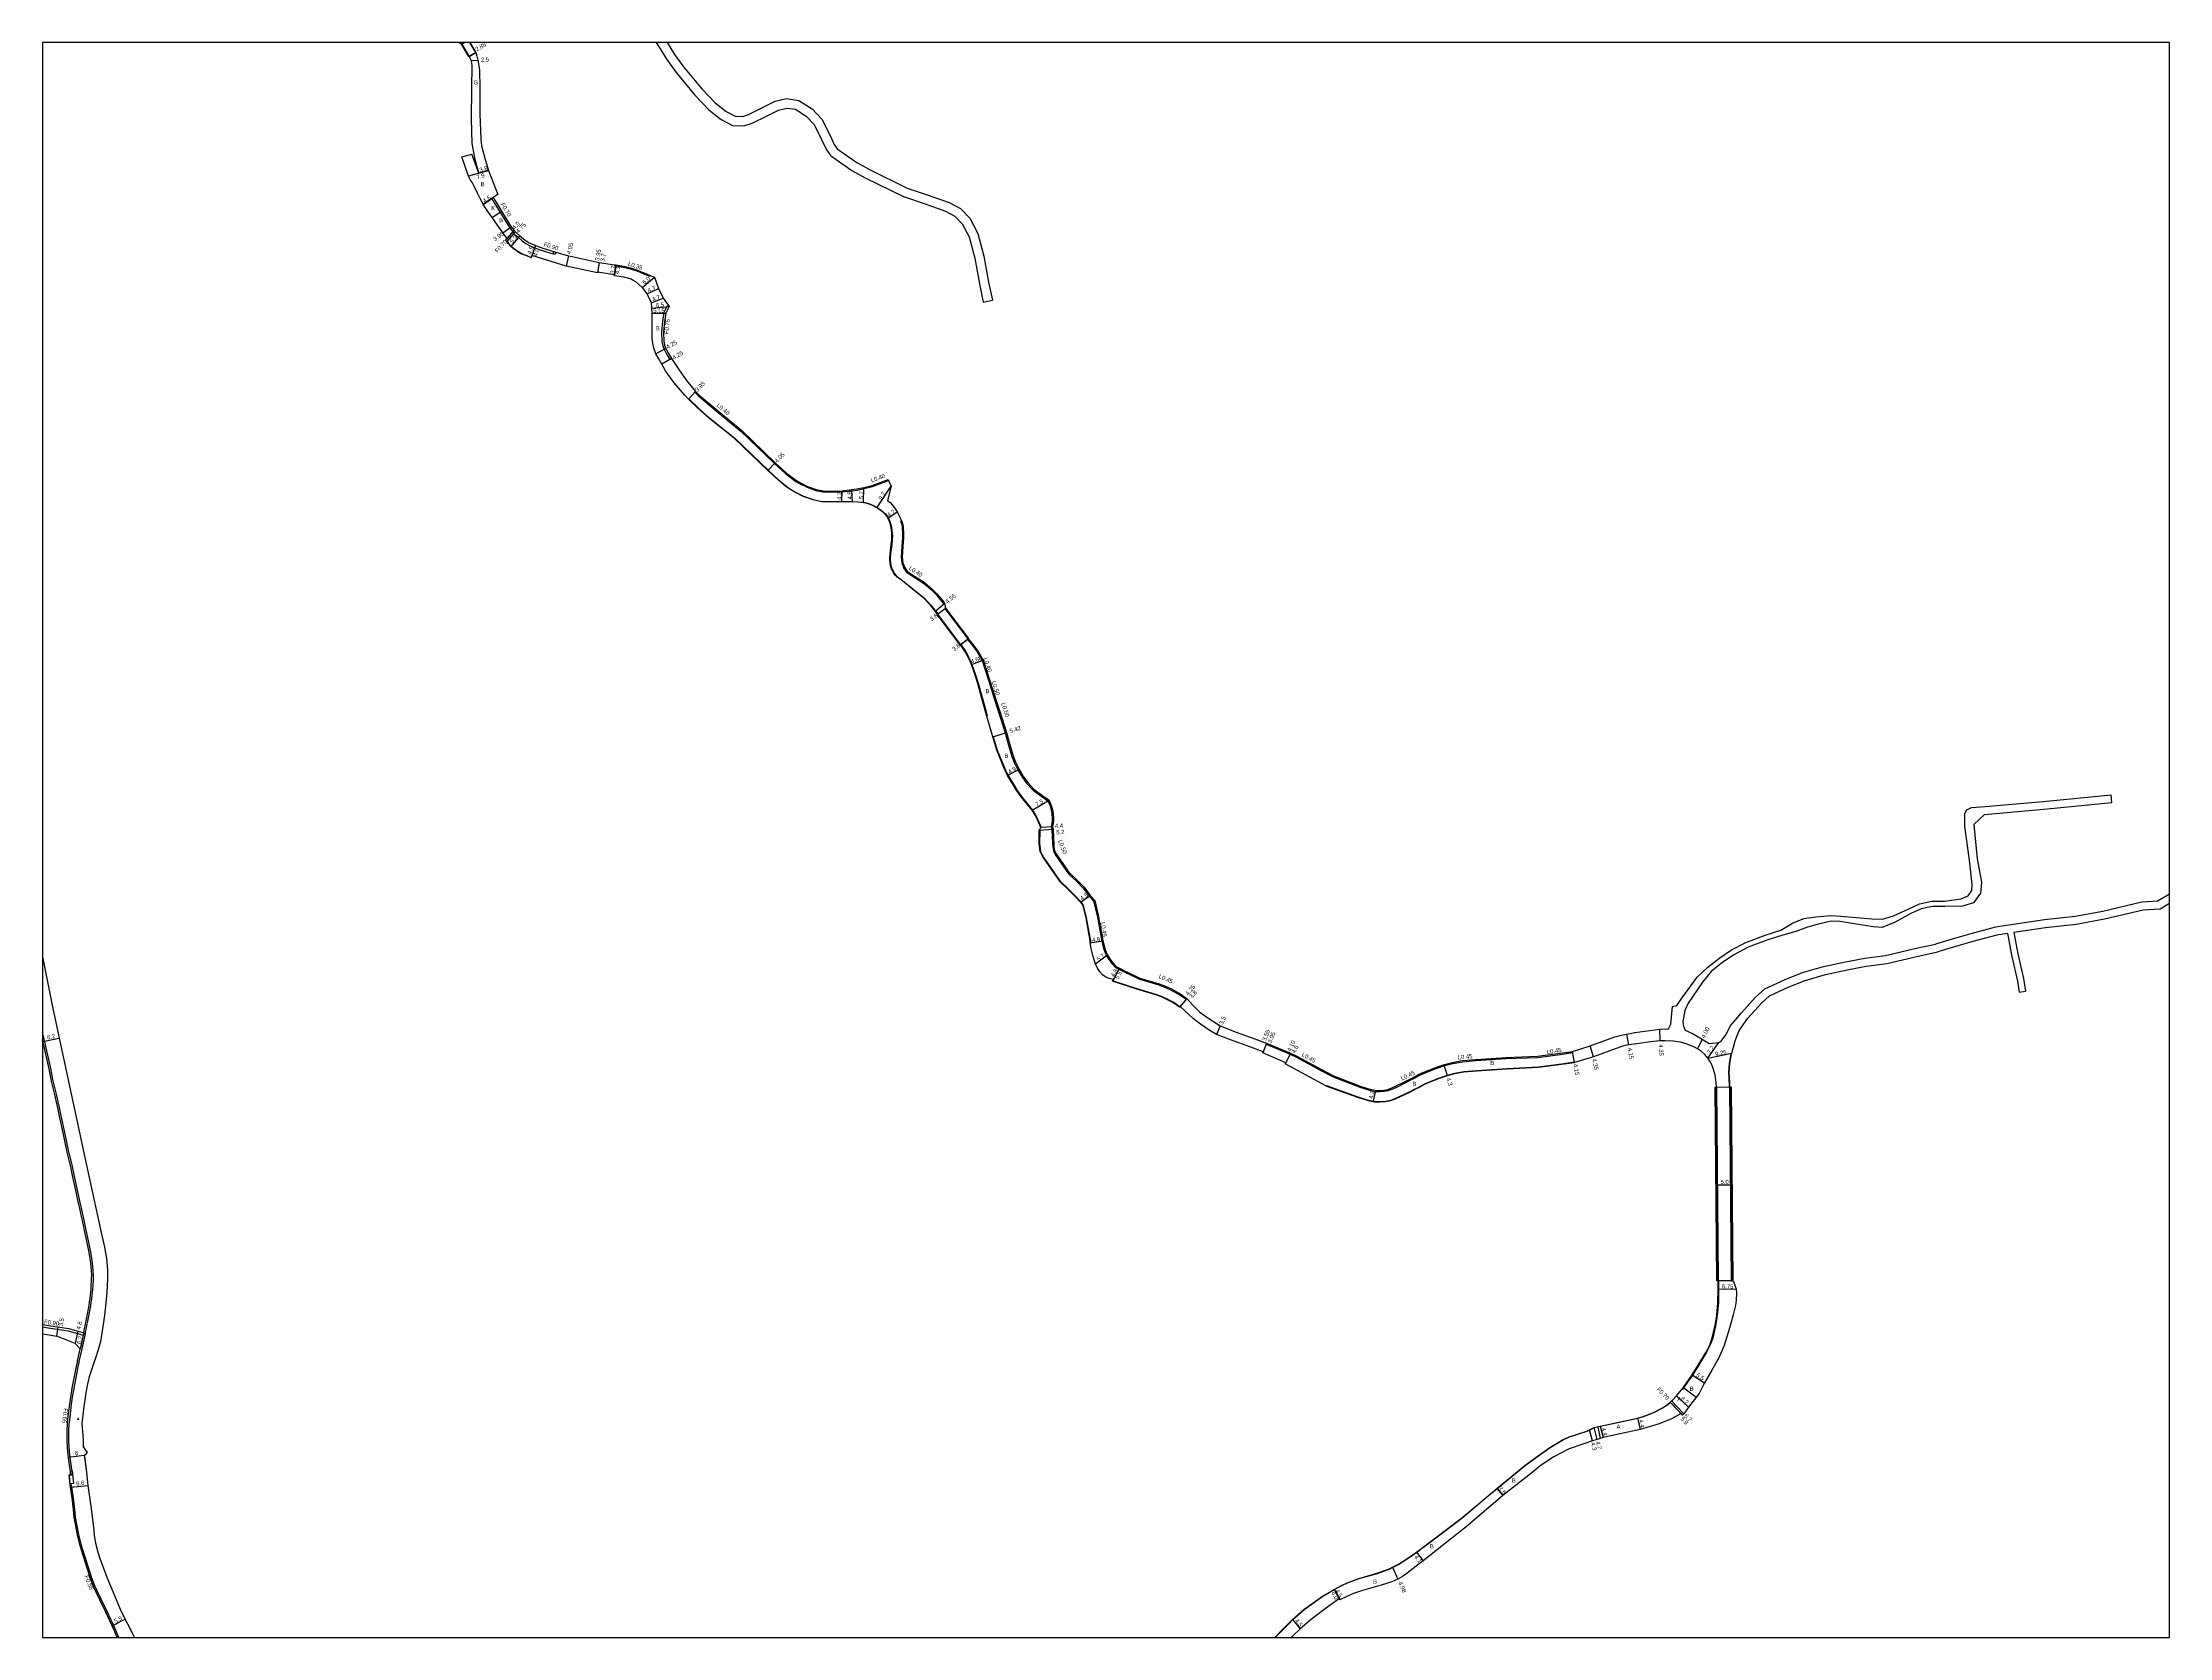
# Model space of a CAD drawing. Header units: metres. Extents: x -24000 to -21600, y -84000 to -81000.
# Drawn here: x -23200 to -22400, y -84000 to -83400 of the extents above; entities that cross this region are included whole.
import ezdxf

# ---------------------------------------------------------------- set-up
doc = ezdxf.new("R2010")
doc.units = ezdxf.units.M
doc.header["$LTSCALE"] = 2.5
for name, color, linetype in [('側溝・桝', 7, 'Continuous'), ('図郭', 7, 'Continuous'), ('幅員', 7, 'Continuous'), ('歩道・分離帯・安全施設', 7, 'Continuous'), ('舗装', 7, 'Continuous'), ('道路', 7, 'Continuous')]:
    doc.layers.add(name, color=color, linetype=linetype)
doc.styles.get("Standard").update_dxf_attribs({"font": ''})
doc.styles.add('YOKO_DECO', font='txt.shx', dxfattribs={"bigfont": 'extfont.shx'})
doc.styles.get('Standard').set_extended_font_data('@MS PGothic')

msp = doc.modelspace()

# ---------------------------------------------------------------- linework, layer by layer
at = {"layer": '側溝・桝'}
for points in [[(-23031.04, -83458.68), (-23030.46, -83458.28)], [(-23031.04, -83458.68), (-23029.82, -83460.72), (-23027.98, -83463.75), (-23025.17, -83468.38), (-23024.25, -83469.68), (-23023.11, -83471.19), (-23023.06, -83471.24), (-23022.56, -83471.73)], [(-23022.08, -83471.22), (-23022.56, -83471.73), (-23022.69, -83471.88), (-23025.4, -83474.81)], [(-23023.06, -83471.24), (-23025.3, -83473.67)], [(-23022.69, -83471.88), (-23022.32, -83472.24), (-23021.01, -83473.35), (-23019.66, -83474.54), (-23019.13, -83474.98), (-23018.17, -83475.65), (-23017.4, -83476.09), (-23016.38, -83476.6), (-23014.96, -83477.18), (-23012.1, -83478.24), (-23007.98, -83479.5)], [(-22984.87, -83483.59), (-22984.93, -83483.94), (-22984.36, -83484.02), (-22980.98, -83484.65), (-22978.42, -83485.26), (-22976.04, -83486.05), (-22972.96, -83487.33), (-22971.56, -83487.94), (-22971.42, -83487.62)], [(-22964.36, -83499.25), (-22965.23, -83499.34), (-22966.29, -83501.57), (-22966.82, -83504.92), (-22967.22, -83508.95), (-22967.01, -83512.52), (-22966.73, -83514.04), (-22966.21, -83515.39), (-22965.17, -83517.32), (-22964.05, -83519.29), (-22963.4, -83518.92)], [(-22954.34, -83531.26), (-22954.62, -83531.55), (-22953.26, -83532.93), (-22946.65, -83538.5), (-22937.27, -83546.28), (-22924.66, -83558.41), (-22920.41, -83562.28), (-22916.63, -83565.1), (-22915.07, -83566.04), (-22912.44, -83567.33), (-22909.12, -83568.47), (-22906.48, -83569.07), (-22904.58, -83569.12), (-22899.22, -83568.99), (-22895.5, -83568.6), (-22893.6, -83568.34), (-22890.96, -83567.81), (-22887.87, -83567.06), (-22881.76, -83564.73)], [(-22876.91, -83579.76), (-22877.28, -83579.91), (-22876.89, -83581.1), (-22876.67, -83582.08), (-22876.63, -83582.97), (-22876.59, -83584.14), (-22876.57, -83586.15), (-22876.81, -83589.58), (-22877.1, -83593.59), (-22876.98, -83594.75), (-22876.75, -83595.89), (-22876.47, -83596.74), (-22876.12, -83597.56), (-22875.69, -83598.35), (-22875.13, -83599.11), (-22874.63, -83599.48), (-22873.24, -83600.39), (-22868.67, -83603.38), (-22867.51, -83604.28), (-22865.74, -83605.81), (-22864.03, -83607.56), (-22861.72, -83610.25), (-22861.12, -83611.2), (-22860.74, -83611.04)], [(-22851.82, -83624.35), (-22852.14, -83624.59), (-22852.13, -83624.61), (-22850.59, -83626.34), (-22848.4, -83629.27), (-22846.62, -83632.49), (-22844.02, -83640.22)], [(-22843.64, -83640.1), (-22844.12, -83640.25), (-22842.06, -83646.71)], [(-22842.06, -83646.71), (-22840.54, -83651.46), (-22837.94, -83659.7), (-22836.69, -83664.27), (-22835.44, -83668.54), (-22834.53, -83670.89), (-22833.13, -83673.56), (-22831.4, -83676.51), (-22829.84, -83678.68), (-22827.44, -83681.23), (-22824.03, -83683.8), (-22821.82, -83685.25), (-22821.06, -83687.2), (-22820.59, -83688.69), (-22820.32, -83690.33), (-22820.24, -83691.78), (-22820.26, -83692.93), (-22820.59, -83695.07), (-22820.39, -83696.12), (-22820.14, -83701.03)], [(-22820.14, -83701.03), (-22820.13, -83701.66), (-22820.05, -83702.46), (-22819.74, -83704.05), (-22819.14, -83705.47), (-22814.7, -83711.87), (-22813.7, -83713.07), (-22811.15, -83715.49), (-22808.59, -83718.1), (-22806.28, -83721.08), (-22804.68, -83722.97), (-22803.36, -83728.39), (-22801.61, -83738.02)], [(-22801.61, -83738.02), (-22801.61, -83738.04), (-22801.17, -83739.82), (-22800.74, -83741.47), (-22799.83, -83743.54), (-22798.91, -83744.98), (-22797.76, -83746.46), (-22796.42, -83747.91), (-22795.19, -83748.62), (-22792.22, -83750.15)], [(-22769.91, -83760.01), (-22770.18, -83759.81), (-22772.84, -83757.94), (-22775.4, -83756.56), (-22777.69, -83755.54), (-22780.03, -83754.61), (-22787.26, -83752.46), (-22792.22, -83750.15)], [(-22769.91, -83760.01), (-22769.6, -83759.68)], [(-23189.54, -83938.84), (-23188.88, -83938.79), (-23188.87, -83937.5), (-23189.51, -83933.35), (-23189.86, -83930.21), (-23190.09, -83926.08), (-23190.08, -83922.13), (-23189.95, -83919.71), (-23189.9, -83919.16), (-23189.54, -83915.94), (-23189.05, -83912.25), (-23188.55, -83908.89), (-23188.15, -83906.3), (-23186.61, -83898.14), (-23186.24, -83896.54), (-23186.18, -83896.23), (-23185.15, -83891.37), (-23184.01, -83886.46), (-23183.69, -83884.52), (-23183.62, -83884), (-23182.76, -83879.74), (-23181.88, -83875.19), (-23181.66, -83873.83), (-23181.46, -83872.55), (-23181.33, -83871.22), (-23181.06, -83869.16), (-23181.02, -83868.63), (-23181, -83868.1), (-23180.89, -83865.1), (-23180.87, -83863.53), (-23180.91, -83862.09), (-23181.04, -83860.48), (-23181.21, -83859.09), (-23181.83, -83855.09), (-23182.31, -83852.57), (-23183.55, -83846.79), (-23183.99, -83844.77), (-23184.7, -83841.32), (-23184.85, -83840.8), (-23185.58, -83837.37), (-23185.83, -83836.41), (-23186.96, -83831.14), (-23188.09, -83826.02), (-23188.9, -83822.19), (-23189.02, -83821.73), (-23189.94, -83817.78), (-23190.07, -83817.3), (-23191.63, -83810.02), (-23193, -83803.72), (-23193.73, -83800.04), (-23193.86, -83799.57), (-23194.73, -83795.57), (-23195.94, -83790.55), (-23197.01, -83785.37), (-23197.13, -83784.85), (-23198.59, -83778.19), (-23199.55, -83774.29), (-23200, -83772.26)], [(-22739.61, -83776.43), (-22739.77, -83776.85), (-22730.77, -83780.54), (-22728.38, -83781.71), (-22719.15, -83786.76), (-22714.59, -83789.08)], [(-22682.19, -83788.64), (-22681.2, -83788.08), (-22675.86, -83785.96), (-22672.59, -83784.86), (-22669.6, -83784.13), (-22665.93, -83783.44), (-22660.86, -83783), (-22649.45, -83782.25), (-22637.66, -83781.79), (-22629.16, -83780.69), (-22624.41, -83780), (-22624.48, -83779.55)], [(-22714.59, -83789.08), (-22704.13, -83793.1), (-22700.84, -83794.15), (-22698.73, -83794.6), (-22697.13, -83794.64), (-22695.37, -83794.54), (-22693.89, -83794.25), (-22692.33, -83793.71), (-22690.66, -83792.93), (-22687.48, -83791.39), (-22685.58, -83790.41)], [(-22685.58, -83790.41), (-22683.96, -83789.64), (-22682.19, -83788.64)], [(-23200, -83883.12), (-23197.86, -83883.47), (-23190.33, -83884.68), (-23184.71, -83886.25), (-23184.68, -83886.26)], [(-23184.68, -83886.26), (-23185.89, -83891.42)], [(-22587.78, -83911.5), (-22583.7, -83915.76)], [(-22587.25, -83911.04), (-22582.61, -83915.88)], [(-23171.3, -84000), (-23172.74, -83996.81), (-23175.83, -83989.96), (-23177.95, -83985.58), (-23179.46, -83982.5), (-23180.32, -83980.6), (-23181.48, -83977.66), (-23182.88, -83973.35), (-23184.09, -83969.39), (-23185.34, -83965.34), (-23186.38, -83961.23), (-23187.56, -83954.69), (-23187.81, -83951.84), (-23187.92, -83950.8), (-23188.21, -83948.44), (-23189.13, -83942.57), (-23189.67, -83942.63)]]:
    msp.add_lwpolyline(points, dxfattribs=at)
msp.add_lwpolyline([(-23007.22, -83479.74), (-23007.98, -83479.5), (-23007.72, -83478.64), (-23006.96, -83478.88)], close=True, dxfattribs=at)
at = {"layer": '図郭'}
msp.add_lwpolyline([(-23200, -84000), (-22400, -84000), (-22400, -83400), (-23200, -83400)], close=True, dxfattribs=at)
at = {"layer": '幅員'}
for points in [[(-23042.34, -83400.59), (-23041.36, -83400)], [(-23039.53, -83405.23), (-23037.07, -83403.74)], [(-23038.81, -83406.79), (-23036.32, -83406.61)], [(-23032.25, -83448.12), (-23039.84, -83450.33)], [(-23035.9, -83449.18), (-23032.25, -83448.12)], [(-23034.26, -83460.88), (-23030.46, -83458.28)], [(-23026.91, -83471.54), (-23023.68, -83469.27)], [(-23022.58, -83470.73), (-23025.81, -83474.22)], [(-23025.3, -83473.67), (-23022.58, -83470.73)], [(-23020.42, -83472.66), (-23023.84, -83476.71)], [(-23014.63, -83476.34), (-23016.22, -83480.98)], [(-23014.63, -83476.34), (-23015.93, -83480.13)], [(-23002.17, -83480.23), (-23003.06, -83484.18)], [(-22990.6, -83482.69), (-22991.28, -83486.58)], [(-22990.6, -83482.69), (-22991.24, -83486.33)], [(-22984.91, -83487.73), (-22984.31, -83483.68)], [(-22984.31, -83483.68), (-22984.85, -83487.34)], [(-22974.47, -83492.15), (-22969.88, -83488.29)], [(-22972.63, -83494.51), (-22968.34, -83492.58)], [(-22971, -83497.87), (-22966.61, -83496.18)], [(-22970.82, -83499.97), (-22964.36, -83499.25)], [(-22970.71, -83501.77), (-22965.56, -83501.79)], [(-22965.53, -83515.07), (-22969.27, -83517.09)], [(-22963.4, -83518.92), (-22967.09, -83521.02)], [(-22957.05, -83534.14), (-22954.34, -83531.26)], [(-22927.22, -83561.01), (-22924.38, -83558.12)], [(-22891.26, -83573.11), (-22891.05, -83567.41)], [(-22886.19, -83574.99), (-22880.79, -83566.93)], [(-22899.42, -83572.79), (-22899.25, -83568.59)], [(-22895.4, -83572.8), (-22895.55, -83568.2)], [(-22882.01, -83578.96), (-22878.53, -83576.6)], [(-22864.3, -83613.87), (-22860.74, -83611.04)], [(-22863.36, -83615.03), (-22860.49, -83612.86)], [(-22854.69, -83626.52), (-22851.82, -83624.35)], [(-22850.62, -83634.01), (-22846.26, -83632.32)], [(-22842.62, -83661.2), (-22837.46, -83659.56)], [(-22836.99, -83675.68), (-22832.69, -83673.32)], [(-22827.78, -83688.83), (-22821.35, -83684.97)], [(-22820.09, -83695.04), (-22824.49, -83695.3)], [(-22819.89, -83696.09), (-22825.08, -83696.42)], [(-22809.62, -83723.37), (-22805.9, -83720.83)], [(-22805.91, -83738.69), (-22801.17, -83737.93)], [(-22799.43, -83743.33), (-22804.01, -83746.72)], [(-22794.97, -83748.23), (-22797.57, -83753.08)], [(-22794.97, -83748.23), (-22797.24, -83752.46)], [(-22769.6, -83759.68), (-22772.35, -83762.92)], [(-22769.6, -83759.68), (-22772.06, -83762.58)], [(-23199.83, -83775.86), (-23193.72, -83774.55)], [(-22757.04, -83769.89), (-22758.42, -83773.11)], [(-22603.38, -83777.08), (-22604.09, -83772.99)], [(-22591.52, -83775.55), (-22591.68, -83771.2)], [(-22575.77, -83774.96), (-22577.56, -83778.54)], [(-22739.61, -83776.43), (-22741.06, -83780.11)], [(-22739.61, -83776.43), (-22740.91, -83779.74)], [(-22730.59, -83780.13), (-22732.6, -83784.26)], [(-22730.59, -83780.13), (-22732.38, -83783.81)], [(-22623.73, -83783.64), (-22624.48, -83779.55)], [(-22616.58, -83781.56), (-22617.94, -83777.43)], [(-22573.61, -83782.12), (-22569.52, -83776.19)], [(-22573.61, -83782.12), (-22564.57, -83780.17)], [(-22698.67, -83794.15), (-22699.57, -83798.36)], [(-22570.05, -83829.72), (-22565.05, -83829.67)], [(-22569.72, -83868.88), (-22562.98, -83869.03)], [(-23186.72, -83884.76), (-23187.77, -83889.44)], [(-23184.47, -83885.39), (-23185.89, -83891.42)], [(-22579.47, -83901.2), (-22574.83, -83904.16)], [(-22587.78, -83911.5), (-22583.14, -83916.33)], [(-22587.78, -83911.5), (-22583.7, -83915.76)], [(-22585.45, -83909.15), (-22580.92, -83913.38)], [(-22600.06, -83917.48), (-22599.09, -83921.77)], [(-22617.05, -83926.09), (-22618.13, -83921.92)], [(-22615.24, -83925.52), (-22616.4, -83920.96)], [(-22614.08, -83920.55), (-22613.01, -83924.81)], [(-23190.3, -83932.22), (-23184.31, -83931.43)], [(-23189.54, -83943.49), (-23182.97, -83942.81)], [(-22653.01, -83943.94), (-22650.71, -83946.58)], [(-22683.19, -83967.94), (-22680.72, -83971.21)], [(-22692.21, -83973.51), (-22690.2, -83978.07)], [(-22714.22, -83981.92), (-22711.99, -83985.83)], [(-22714.22, -83981.92), (-22712.23, -83985.4)], [(-23173.86, -83995.67), (-23168.95, -83993.15)], [(-22729.85, -83993.24), (-22726.97, -83996.69)]]:
    msp.add_lwpolyline(points, dxfattribs=at)
at = {"layer": '幅員', "flags": 128}
for points in [[(-22671.52, -83788.56), (-22672.89, -83784.48)], [(-23194.65, -83886.62), (-23194.09, -83883.16)]]:
    msp.add_lwpolyline(points, dxfattribs=at)
at = {"layer": '歩道・分離帯・安全施設'}
for points in [[(-23025.3, -83474.7), (-23024.76, -83475.48), (-23023.74, -83476.6), (-23022.86, -83477.35), (-23021.65, -83478.26), (-23020, -83479.3), (-23018.91, -83479.74), (-23017.84, -83480.16), (-23016.17, -83480.83)], [(-22956.94, -83534.03), (-22956.54, -83534.46), (-22953.58, -83537.33), (-22951.28, -83539.37), (-22948.88, -83541.43), (-22944.04, -83545.31), (-22939.63, -83548.87), (-22927.12, -83560.9), (-22923.04, -83564.58), (-22920.5, -83566.71), (-22918.95, -83567.84), (-22916.77, -83569.16), (-22913.8, -83570.62), (-22910.09, -83571.89), (-22906.93, -83572.61), (-22904.56, -83572.67), (-22899.42, -83572.64), (-22895.4, -83572.65), (-22893.17, -83572.76), (-22891.24, -83572.96), (-22890.63, -83573.07), (-22889.38, -83573.36), (-22889, -83573.48), (-22887.72, -83573.98), (-22886.12, -83574.86), (-22884.93, -83575.65), (-22884.42, -83576.04), (-22883.66, -83576.64), (-22882.96, -83577.31), (-22882.95, -83577.32), (-22882.37, -83578.07), (-22881.88, -83578.89), (-22881.46, -83579.75), (-22881.06, -83580.89), (-22880.81, -83581.87), (-22880.55, -83583.34), (-22880.39, -83584.83), (-22880.35, -83585.47), (-22880.41, -83587.18), (-22880.61, -83588.84), (-22881.01, -83592.34), (-22881.14, -83593.97), (-22881.14, -83594.72), (-22881.07, -83595.68), (-22880.88, -83596.67), (-22880.51, -83597.89), (-22880.33, -83598.34), (-22879.86, -83599.28), (-22879.64, -83599.64), (-22879.19, -83600.26), (-22878.58, -83600.86), (-22877.91, -83601.42), (-22876.5, -83602.44), (-22872.7, -83605.48), (-22868.28, -83609.08), (-22865.96, -83611.53), (-22864.18, -83613.78), (-22863.24, -83614.94)], [(-22854.57, -83626.43), (-22852.72, -83629.26), (-22851.59, -83631.36), (-22850.48, -83633.96), (-22849.2, -83637.51), (-22848.03, -83641.06), (-22846.5, -83646.71)], [(-22846.5, -83646.71), (-22845.26, -83651.3), (-22844.71, -83653.23)], [(-22842.48, -83661.16), (-22840.95, -83666.2), (-22838.83, -83671.36), (-22838.3, -83672.64), (-22837.31, -83674.8), (-22836.85, -83675.6), (-22836.49, -83676.24), (-22835.06, -83678.64), (-22833.47, -83681.37), (-22831.75, -83683.66), (-22827.66, -83688.74), (-22826.47, -83690.56), (-22825.6, -83692.36), (-22824.33, -83695.29)], [(-22824.93, -83696.41), (-22824.95, -83701.33), (-22824.79, -83703.18), (-22824.59, -83704.44)], [(-22824.59, -83704.44), (-22823.34, -83706.71), (-22817.35, -83715.33), (-22814.06, -83718.45), (-22811.58, -83720.97), (-22809.5, -83723.27), (-22808.55, -83724.64), (-22807.43, -83729.24), (-22805.76, -83738.67)], [(-22772.27, -83762.8), (-22774.77, -83761.05), (-22777.01, -83759.84), (-22779.11, -83758.91), (-22781.23, -83758.06), (-22788.33, -83755.95), (-22797.5, -83752.94)], [(-22679.6, -83791.43), (-22674.59, -83789.43), (-22671.56, -83788.41), (-22668.82, -83787.75), (-22665.43, -83787.11), (-22660.58, -83786.69), (-22649.23, -83785.94), (-22637.34, -83785.33), (-22628.68, -83784.2), (-22623.76, -83783.49)], [(-22565.5, -83792.89), (-22565.61, -83789.26), (-22565.7, -83787.87), (-22565.61, -83785.46), (-22565.41, -83783.14), (-22565.02, -83781.31), (-22564.71, -83780.13)], [(-22682.19, -83792.88), (-22679.6, -83791.43)], [(-22717.02, -83792.41), (-22705.32, -83796.6), (-22701.8, -83797.73), (-22699.15, -83798.29), (-22697.07, -83798.34), (-22694.9, -83798.22), (-22692.91, -83797.83), (-22690.94, -83797.14), (-22689.07, -83796.27), (-22685.82, -83794.7), (-22683.94, -83793.72)], [(-22683.94, -83793.72), (-22682.26, -83792.92), (-22682.19, -83792.88)], [(-22569.58, -83865.83), (-22569.57, -83868.88), (-22569.67, -83874.17), (-22570.12, -83878.75), (-22570.59, -83882.09), (-22571.31, -83885.18), (-22571.79, -83887.35), (-22572.63, -83889.68), (-22574.18, -83892.71), (-22577.17, -83897.65), (-22579.34, -83901.29), (-22582.78, -83906.15), (-22583.28, -83906.75)], [(-22587.68, -83911.61), (-22588.72, -83912.48), (-22590.66, -83913.72), (-22594.27, -83915.67), (-22597.95, -83916.98), (-22600.02, -83917.62), (-22614.05, -83920.69), (-22616.35, -83921.11), (-22618.06, -83922.06), (-22619.13, -83922.47), (-22623, -83923.74), (-22625.74, -83924.68), (-22627.98, -83925.71), (-22632.99, -83928.64), (-22638.64, -83932.71), (-22642.4, -83935.39), (-22652.91, -83944.05), (-22656.07, -83946.72)], [(-23183.41, -83936.73), (-23184.06, -83931.93)], [(-23189.99, -83938.9), (-23189.71, -83942.62)], [(-23189.55, -83937.41), (-23188.83, -83937.3), (-23188.38, -83942.13), (-23189.7, -83942.22)], [(-23188.83, -83937.3), (-23188.38, -83942.13)], [(-22656.07, -83946.72), (-22666.19, -83955.28), (-22680.61, -83966.17)], [(-22682.19, -83967.37), (-22683.1, -83968.06), (-22687.14, -83970.74), (-22689.88, -83972.5), (-22693.64, -83974.4), (-22698.02, -83976.02), (-22704.91, -83977.96), (-22709.23, -83979.59), (-22711.41, -83980.53), (-22714.14, -83982.05), (-22718.5, -83984.54), (-22725.48, -83989.6), (-22729.75, -83993.35), (-22729.92, -83993.51)], [(-22681.67, -83966.98), (-22682.19, -83967.37)], [(-22730.36, -83993.96), (-22733.48, -83997.09), (-22736.32, -84000)]]:
    msp.add_lwpolyline(points, dxfattribs=at)
at = {"layer": '舗装'}
for points in [[(-23035.9, -83449.18), (-23032.25, -83448.12)], [(-23030.46, -83458.28), (-23034.26, -83460.88)], [(-23030.9, -83465.87), (-23027.38, -83463.39)], [(-22582.81, -83905.94), (-22578.03, -83909.62)], [(-22615.06, -83920.72), (-22614.12, -83925.16)]]:
    msp.add_lwpolyline(points, dxfattribs=at)
at = {"layer": '道路'}
for points in [[(-23043.3, -83400), (-23042.34, -83400.59)], [(-23041.36, -83400), (-23042.34, -83400.59)], [(-23042.34, -83400.59), (-23039.53, -83405.23), (-23037.07, -83403.74), (-23039.33, -83400)], [(-23039.53, -83405.23), (-23042.34, -83400.59), (-23041.36, -83400)], [(-23039.33, -83400), (-23037.07, -83403.74), (-23039.53, -83405.23)], [(-23039.33, -83400), (-23037.07, -83403.74), (-23036.62, -83405.12), (-23036.32, -83406.61), (-23035.69, -83410.33), (-23035.46, -83417.24), (-23035.54, -83426.83), (-23035.14, -83436.3), (-23034.86, -83438.81), (-23033.56, -83443.96), (-23032.25, -83448.12), (-23028.71, -83457.15), (-23030.46, -83458.28)], [(-23039.22, -83400), (-23036.98, -83403.69), (-23037.07, -83403.74), (-23039.33, -83400)], [(-22969.15, -83400), (-22968.34, -83401.31), (-22965.17, -83406.4), (-22961.71, -83411.29), (-22954.65, -83419.8), (-22949.41, -83425.33), (-22944.79, -83428.95), (-22940.44, -83431.15), (-22936.17, -83431.36), (-22933.07, -83430.34), (-22927.43, -83427.52), (-22923.2, -83425.4), (-22920.06, -83424.64), (-22916.78, -83425.11), (-22912.75, -83427.69), (-22909.77, -83430.86), (-22906.95, -83436.5), (-22905.25, -83440.14), (-22903.59, -83442.49), (-22895.62, -83448.14), (-22890.58, -83450.89), (-22876.15, -83457.98), (-22868.43, -83460.58), (-22860.4, -83463.41), (-22856.85, -83465.3), (-22854.08, -83468.18), (-22851.48, -83473.09), (-22849.33, -83481.11), (-22847.63, -83490.77), (-22846.14, -83497.64)], [(-22965.03, -83400), (-22962.26, -83404.47), (-22958.93, -83409.16), (-22952.04, -83417.47), (-22947.05, -83422.73), (-22942.9, -83425.99), (-22939.52, -83427.7), (-22936.65, -83427.84), (-22934.41, -83427.1), (-22930.19, -83424.98), (-22924.4, -83422.09), (-22920.22, -83421.08), (-22915.54, -83421.76), (-22910.5, -83424.97), (-22906.87, -83428.84), (-22903.81, -83434.96), (-22902.22, -83438.38), (-22901.08, -83439.98), (-22893.76, -83445.17), (-22888.97, -83447.78), (-22874.81, -83454.74), (-22867.28, -83457.27), (-22858.99, -83460.19), (-22854.72, -83462.47), (-22851.21, -83466.11), (-22848.2, -83471.8), (-22845.9, -83480.35), (-22844.19, -83490.1), (-22842.72, -83496.9)], [(-23042.34, -83400.59), (-23039.53, -83405.23), (-23038.81, -83406.79), (-23038.58, -83408.7), (-23038.68, -83417.31), (-23038.72, -83428.71), (-23038.49, -83437.95), (-23037.67, -83442.73), (-23036.73, -83446.36), (-23035.9, -83449.18)], [(-23042.23, -83442.97), (-23038.55, -83441.95)], [(-23039.84, -83450.33), (-23042.23, -83442.97)], [(-23035.9, -83449.18), (-23038.55, -83441.95)], [(-22846.65, -83646.71), (-22848.17, -83641.1), (-22849.35, -83637.56), (-22850.62, -83634.01), (-22851.72, -83631.43), (-22852.85, -83629.33), (-22854.69, -83626.52), (-22863.36, -83615.03), (-22864.3, -83613.87), (-22866.07, -83611.63), (-22868.38, -83609.19), (-22872.8, -83605.6), (-22876.6, -83602.56), (-22878.01, -83601.54), (-22878.68, -83600.97), (-22879.3, -83600.36), (-22879.77, -83599.72), (-22879.99, -83599.35), (-22880.47, -83598.4), (-22880.65, -83597.94), (-22881.02, -83596.71), (-22881.22, -83595.7), (-22881.29, -83594.73), (-22881.29, -83593.96), (-22881.16, -83592.33), (-22880.76, -83588.82), (-22880.55, -83587.07), (-22880.5, -83585.51), (-22880.54, -83584.84), (-22880.7, -83583.36), (-22880.96, -83581.9), (-22881.2, -83580.93), (-22881.6, -83579.8), (-22882.01, -83578.96), (-22882.49, -83578.16), (-22883.06, -83577.42), (-22883.76, -83576.75), (-22884.51, -83576.16), (-22885.02, -83575.78), (-22886.19, -83574.99), (-22887.78, -83574.12), (-22889.05, -83573.62), (-22889.42, -83573.51), (-22890.66, -83573.21), (-22891.26, -83573.11), (-22893.18, -83572.91), (-22895.4, -83572.8), (-22899.42, -83572.79), (-22904.56, -83572.82), (-22906.95, -83572.76), (-22910.14, -83572.04), (-22913.86, -83570.76), (-22916.84, -83569.29), (-22918.93, -83568.03), (-22920.61, -83566.81), (-22923.14, -83564.69), (-22927.22, -83561.01), (-22939.73, -83548.99), (-22944.14, -83545.43), (-22948.97, -83541.55), (-22951.38, -83539.49), (-22953.68, -83537.44), (-22956.65, -83534.56), (-22957.05, -83534.14), (-22958.4, -83532.67), (-22962.4, -83528.03), (-22965.7, -83523.47), (-22967.09, -83521.02), (-22968.23, -83519.01), (-22969.27, -83517.09), (-22970.11, -83514.99), (-22970.47, -83513.05), (-22970.68, -83511.18), (-22970.74, -83507.6), (-22970.7, -83503.81), (-22970.71, -83501.77), (-22970.82, -83499.97), (-22971, -83497.87), (-22971.6, -83496.52), (-22972.15, -83495.38), (-22972.63, -83494.51), (-22973.19, -83493.69), (-22973.22, -83493.64), (-22974.1, -83492.55), (-22974.47, -83492.15), (-22975.7, -83491.02), (-22976.82, -83490.07), (-22977.82, -83489.46), (-22978.66, -83489.06), (-22979.82, -83488.66), (-22981.01, -83488.35), (-22981.52, -83488.24), (-22984.91, -83487.73), (-22984.85, -83487.34), (-22991.24, -83486.33), (-22991.28, -83486.58), (-23003.06, -83484.18), (-23015.93, -83480.13), (-23016.22, -83480.98), (-23017.9, -83480.3), (-23018.97, -83479.88), (-23020.07, -83479.43), (-23021.73, -83478.39), (-23022.95, -83477.46), (-23023.84, -83476.71), (-23024.88, -83475.58), (-23025.4, -83474.81), (-23025.81, -83474.22), (-23025.3, -83473.67), (-23026.91, -83471.54), (-23030.9, -83465.87), (-23032.75, -83463.24), (-23034.26, -83460.88), (-23034.81, -83459.82), (-23035.39, -83458.62), (-23036.35, -83456.69), (-23037.47, -83454.23), (-23038.3, -83452.74), (-23039.02, -83451.8), (-23039.84, -83450.33)], [(-23030.46, -83458.28), (-23029.22, -83460.36), (-23027.38, -83463.39), (-23024.58, -83468), (-23023.68, -83469.27), (-23022.58, -83470.73), (-23022.08, -83471.22), (-23021.71, -83471.58), (-23020.42, -83472.66), (-23019.07, -83473.86), (-23018.58, -83474.26), (-23017.69, -83474.89), (-23016.98, -83475.3), (-23016.01, -83475.78), (-23014.63, -83476.34), (-23011.81, -83477.39), (-23007.72, -83478.64), (-23006.96, -83478.88), (-23002.17, -83480.23), (-23000.81, -83480.51), (-22990.6, -83482.69), (-22984.87, -83483.59), (-22984.31, -83483.68), (-22980.9, -83484.3), (-22978.32, -83484.92), (-22975.91, -83485.73), (-22972.82, -83487.01), (-22971.42, -83487.62), (-22969.88, -83488.29), (-22968.34, -83492.58), (-22966.61, -83496.18), (-22964.36, -83499.25), (-22965.56, -83501.79), (-22966.08, -83505.02), (-22966.47, -83508.96), (-22966.26, -83512.43), (-22966, -83513.84), (-22965.53, -83515.07), (-22964.51, -83516.95), (-22963.4, -83518.92), (-22960.38, -83523.34), (-22957.73, -83527.15), (-22954.34, -83531.26), (-22952.99, -83532.63), (-22946.39, -83538.19), (-22937.01, -83545.98), (-22924.38, -83558.12), (-22920.15, -83561.97), (-22916.41, -83564.76), (-22914.88, -83565.69), (-22912.28, -83566.96), (-22909.01, -83568.09), (-22906.44, -83568.67), (-22904.58, -83568.72), (-22899.25, -83568.59), (-22895.55, -83568.2), (-22893.67, -83567.94), (-22891.05, -83567.41), (-22887.99, -83566.68), (-22881.92, -83564.36), (-22881.76, -83564.73), (-22880.79, -83566.93), (-22882.2, -83572.23), (-22881.14, -83573.07), (-22879.76, -83574.71), (-22878.53, -83576.6), (-22876.91, -83579.76), (-22876.51, -83580.99), (-22876.27, -83582.03), (-22876.23, -83582.96), (-22876.19, -83584.13), (-22876.17, -83586.16), (-22876.41, -83589.61), (-22876.7, -83593.58), (-22876.59, -83594.69), (-22876.36, -83595.79), (-22876.1, -83596.6), (-22875.76, -83597.38), (-22875.35, -83598.14), (-22874.84, -83598.82), (-22874.4, -83599.15), (-22873.02, -83600.06), (-22868.44, -83603.06), (-22867.26, -83603.97), (-22865.46, -83605.52), (-22863.74, -83607.29), (-22861.4, -83610.01), (-22860.74, -83611.04), (-22860.65, -83611.38), (-22860.55, -83611.99), (-22860.49, -83612.86), (-22851.82, -83624.35), (-22850.28, -83626.09), (-22848.06, -83629.05), (-22846.26, -83632.32), (-22843.64, -83640.1), (-22841.53, -83646.71)], [(-22846.14, -83497.64), (-22842.72, -83496.9)], [(-22824.73, -83704.49), (-22824.94, -83703.2), (-22825.1, -83701.34), (-22825.08, -83696.42), (-22824.49, -83695.3), (-22825.74, -83692.42), (-22826.6, -83690.63), (-22827.78, -83688.83), (-22831.87, -83683.75), (-22833.59, -83681.45), (-22835.19, -83678.72), (-22836.62, -83676.31), (-22836.99, -83675.68), (-22837.45, -83674.86), (-22838.44, -83672.7), (-22838.97, -83671.41), (-22841.1, -83666.26), (-22842.62, -83661.2), (-22845.4, -83651.34), (-22846.65, -83646.71)], [(-22841.53, -83646.71), (-22840.07, -83651.31), (-22837.46, -83659.56), (-22836.21, -83664.13), (-22834.97, -83668.38), (-22834.08, -83670.69), (-22832.69, -83673.32), (-22830.98, -83676.24), (-22829.46, -83678.36), (-22827.1, -83680.86), (-22823.74, -83683.39)], [(-22823.74, -83683.39), (-22821.35, -83684.97), (-22820.58, -83687.03), (-22820.1, -83688.58)], [(-22477.01, -83694.89), (-22476.99, -83689.99), (-22476.21, -83688.65), (-22474.5, -83687.76), (-22469.28, -83687.43)], [(-22469.59, -83690.38), (-22447.2, -83688.46), (-22421.68, -83685.85)], [(-22469.28, -83687.43), (-22447.47, -83685.57), (-22421.98, -83682.96)], [(-22421.68, -83685.85), (-22421.98, -83682.96)], [(-22820.1, -83688.58), (-22819.82, -83690.27), (-22819.74, -83691.77), (-22819.76, -83692.95)], [(-22819.76, -83692.95), (-22820.09, -83695.04), (-22819.89, -83696.09), (-22819.71, -83699.2)], [(-22588.47, -83771.08), (-22588.01, -83770.3), (-22587.61, -83769.24), (-22586.9, -83762.64), (-22585.27, -83762.21), (-22583.44, -83759.51), (-22577.6, -83751.62), (-22573.67, -83747.9), (-22569.13, -83744.37), (-22564.68, -83741.38), (-22559.34, -83738.54), (-22551.71, -83735.62), (-22546.19, -83733.91), (-22541.81, -83731.27), (-22537.57, -83729.52), (-22532.99, -83728.93), (-22527.3, -83728.34), (-22523.79, -83728.66), (-22511.97, -83729.66), (-22507.97, -83729.79), (-22503.83, -83728.58), (-22498.06, -83725.9), (-22494.08, -83724.01), (-22489.33, -83722.99), (-22484.65, -83722.96), (-22478.38, -83722.11), (-22475.72, -83721.01), (-22474.28, -83719.05), (-22474.17, -83716.79), (-22475.24, -83707.55), (-22477.01, -83694.89)], [(-22473.53, -83694.2), (-22472.38, -83707.03), (-22470.65, -83715.8), (-22471.05, -83719.94), (-22473.69, -83723.58), (-22477.81, -83724.83), (-22484.51, -83724.96), (-22489.11, -83724.99), (-22493.43, -83725.92), (-22497.22, -83727.71), (-22503.12, -83730.89), (-22508.12, -83732.97), (-22511.48, -83732.65), (-22523.99, -83730.65), (-22527.28, -83730.51), (-22532.51, -83731.81), (-22536.16, -83732.84), (-22540.53, -83734.48), (-22545.37, -83735.75), (-22551.05, -83737.52), (-22558.51, -83740.36), (-22563.65, -83743.1), (-22567.96, -83746), (-22572.36, -83749.42), (-22575.69, -83753.45), (-22581.08, -83761.43), (-22582.28, -83764.16), (-22582.98, -83768.25), (-22582.92, -83769.36), (-22582.74, -83770.05), (-22582.15, -83771.59)], [(-22473.53, -83694.2), (-22469.59, -83690.38)], [(-22819.71, -83699.2), (-22819.68, -83701.64), (-22819.61, -83702.4), (-22819.31, -83703.92), (-22818.75, -83705.25), (-22814.34, -83711.6), (-22813.37, -83712.77), (-22810.84, -83715.17), (-22808.26, -83717.79)], [(-22824.73, -83704.49), (-22823.46, -83706.79), (-22817.46, -83715.43), (-22814.17, -83718.56), (-22811.69, -83721.08), (-22809.62, -83723.37), (-22808.69, -83724.7), (-22807.57, -83729.27), (-22805.91, -83738.69)], [(-22808.26, -83717.79), (-22805.9, -83720.83), (-22804.26, -83722.78)], [(-22804.26, -83722.78), (-22802.92, -83728.29), (-22801.17, -83737.93), (-22800.74, -83739.71), (-22800.32, -83741.32), (-22799.43, -83743.33), (-22798.55, -83744.72), (-22797.42, -83746.17), (-22796.14, -83747.55), (-22794.97, -83748.23), (-22792.02, -83749.75)], [(-22400, -83720.34), (-22400.66, -83720.72), (-22404.46, -83723.01), (-22410.38, -83723.36), (-22425.01, -83726.87), (-22435.46, -83728.77), (-22447.01, -83730), (-22465.49, -83732.8), (-22474.76, -83735.33), (-22481.71, -83737.28), (-22488.01, -83739.14)], [(-22400, -83723.83), (-22403.55, -83725.96), (-22409.94, -83726.34), (-22424.38, -83729.81), (-22435.03, -83731.74), (-22446.63, -83732.98), (-22458.53, -83734.78)], [(-22460.89, -83735.14), (-22464.87, -83735.74), (-22473.96, -83738.22), (-22480.87, -83740.16), (-22487.16, -83742.01)], [(-22460.89, -83735.14), (-22459.26, -83743.83), (-22457.2, -83753.16), (-22456.48, -83757.19)], [(-22458.53, -83734.78), (-22457.02, -83742.83), (-22454.96, -83752.15), (-22454.11, -83756.87)], [(-23200, -83743.98), (-23196.11, -83763.38), (-23184.14, -83819.39), (-23178.14, -83846.57), (-23176.73, -83853.21), (-23175.98, -83857.4), (-23175.58, -83861.57), (-23175.51, -83864.68), (-23175.63, -83867.92), (-23175.76, -83870.15), (-23176.19, -83874.15), (-23176.71, -83878.9), (-23178.26, -83888.75), (-23179.74, -83893.84), (-23180.92, -83897.38), (-23182.4, -83901.93), (-23183.24, -83905.15), (-23183.77, -83907.93), (-23184, -83909.67), (-23184.59, -83914.1), (-23185.16, -83919.47), (-23184.76, -83925.63), (-23184.69, -83928.32), (-23183.2, -83930.36), (-23184.08, -83931.36), (-23184.31, -83931.39), (-23183.6, -83936.75), (-23182.97, -83942.81), (-23181.83, -83950.59), (-23180.71, -83959.47), (-23180.54, -83961.69), (-23180.09, -83964.54), (-23179.38, -83967.35), (-23178.69, -83969.55), (-23175.86, -83977.37), (-23170.47, -83990.17), (-23165.79, -83999.3), (-23165.43, -84000)], [(-22797.57, -83753.08), (-22797.24, -83752.46), (-22798.36, -83752.18), (-22799.19, -83751.94), (-22800.5, -83751.32), (-22801.31, -83750.75), (-22802.37, -83749.6), (-22803.32, -83748), (-22804.01, -83746.72), (-22804.84, -83743.85), (-22805.56, -83740.84), (-22805.91, -83738.69)], [(-22568.79, -83775.85), (-22566.69, -83773.21), (-22565.29, -83770.04), (-22560.99, -83765.07), (-22555.69, -83759.18), (-22552.18, -83755.98), (-22544.6, -83752.46), (-22538, -83749.88), (-22530.08, -83747.65), (-22521.85, -83745.79), (-22514.52, -83744.43), (-22506.84, -83743.47), (-22495.27, -83740.64), (-22488.01, -83739.14)], [(-22564.57, -83780.17), (-22563.98, -83777.97), (-22563.32, -83775.6), (-22561.83, -83771.66), (-22558.57, -83767), (-22553.48, -83761.37), (-22550.44, -83758.59), (-22543.38, -83755.31), (-22537.01, -83752.83), (-22529.32, -83750.66), (-22521.23, -83748.83), (-22514.04, -83747.49), (-22506.28, -83746.52), (-22494.51, -83743.64), (-22487.16, -83742.01)], [(-22769.6, -83759.68), (-22769.92, -83759.44), (-22772.61, -83757.56), (-22775.2, -83756.15), (-22777.51, -83755.13), (-22779.88, -83754.18), (-22787.1, -83752.04), (-22792.02, -83749.75)], [(-22772.35, -83762.92), (-22774.85, -83761.18), (-22777.08, -83759.97), (-22779.17, -83759.05), (-22781.28, -83758.2), (-22788.37, -83756.1), (-22797.57, -83753.08)], [(-22769.6, -83759.68), (-22767.43, -83762.02), (-22764.81, -83764.62), (-22762.43, -83766.42), (-22757.04, -83769.89), (-22751.08, -83772.33), (-22745.37, -83774.27), (-22739.61, -83776.43), (-22730.59, -83780.13), (-22728.17, -83781.31), (-22718.94, -83786.37), (-22714.41, -83788.66)], [(-22456.48, -83757.19), (-22454.11, -83756.87)], [(-22717.07, -83792.56), (-22732.6, -83784.26), (-22732.38, -83783.81), (-22741.06, -83780.11), (-22740.91, -83779.74), (-22745.58, -83777.94), (-22753.15, -83775.18), (-22758.42, -83773.11), (-22761.15, -83771.53), (-22764.47, -83769.26), (-22767.07, -83767.3), (-22772.06, -83762.58), (-22772.35, -83762.92)], [(-23184.47, -83885.39), (-23184.33, -83884.42), (-23184.26, -83883.89), (-23183.39, -83879.62), (-23182.52, -83875.08), (-23182.3, -83873.72), (-23182.1, -83872.49), (-23181.97, -83871.15), (-23181.71, -83869.09), (-23181.67, -83868.59), (-23181.65, -83868.07), (-23181.54, -83865.09), (-23181.52, -83863.54), (-23181.56, -83862.12), (-23181.68, -83860.55), (-23181.85, -83859.18), (-23182.47, -83855.2), (-23182.95, -83852.7), (-23184.18, -83846.93), (-23184.62, -83844.91), (-23185.33, -83841.48), (-23185.48, -83840.96), (-23186.21, -83837.52), (-23186.46, -83836.56), (-23187.59, -83831.28), (-23188.72, -83826.16), (-23189.53, -83822.34), (-23189.65, -83821.89), (-23190.57, -83817.94), (-23190.7, -83817.45), (-23192.26, -83810.16), (-23193.63, -83803.85), (-23194.36, -83800.19), (-23194.49, -83799.72), (-23195.36, -83795.71), (-23196.57, -83790.69), (-23197.64, -83785.51), (-23197.76, -83784.99), (-23199.22, -83778.34), (-23200, -83775.18)], [(-22624.48, -83779.55), (-22617.94, -83777.43), (-22608.55, -83774.09), (-22605.64, -83773.31), (-22604.09, -83772.99), (-22601.05, -83772.38), (-22591.68, -83771.2), (-22588.47, -83771.08)], [(-22570.38, -83792.93), (-22570.49, -83791.2), (-22570.9, -83788.41), (-22571.45, -83786.28), (-22572.06, -83784.83), (-22572.9, -83783.25), (-22573.61, -83782.12), (-22574.14, -83781.4), (-22574.87, -83780.6), (-22576.01, -83779.57), (-22577.56, -83778.54), (-22578.67, -83777.93), (-22581.38, -83776.81), (-22583.89, -83776.11), (-22586.65, -83775.64), (-22589.68, -83775.54), (-22591.52, -83775.55), (-22595.25, -83775.91), (-22600.39, -83776.63), (-22603.38, -83777.08), (-22604.88, -83777.36), (-22606.72, -83777.89), (-22616.58, -83781.56), (-22623.73, -83783.64)], [(-22582.15, -83771.59), (-22579.44, -83772.79), (-22575.77, -83774.96), (-22573.18, -83776.53), (-22569.52, -83776.19)], [(-22569.52, -83776.19), (-22568.79, -83775.85)], [(-22681.39, -83787.67), (-22676.02, -83785.53), (-22672.72, -83784.42), (-22669.69, -83783.69), (-22665.99, -83782.99), (-22660.9, -83782.55), (-22649.48, -83781.8), (-22637.7, -83781.34), (-22629.22, -83780.24), (-22624.48, -83779.55)], [(-22679.54, -83791.56), (-22674.54, -83789.57), (-22671.52, -83788.56), (-22668.79, -83787.89), (-22665.41, -83787.26), (-22660.57, -83786.84), (-22649.22, -83786.09), (-22637.32, -83785.48), (-22628.65, -83784.35), (-22623.73, -83783.64)], [(-22565.38, -83792.89), (-22565.39, -83791.62), (-22565.46, -83789.25), (-22565.55, -83787.87), (-22565.46, -83785.47), (-22565.26, -83783.17), (-22564.87, -83781.35), (-22564.57, -83780.17)], [(-22714.41, -83788.66), (-22703.98, -83792.67), (-22700.73, -83793.72), (-22698.67, -83794.15), (-22697.14, -83794.19), (-22695.42, -83794.09), (-22694, -83793.81), (-22692.5, -83793.29), (-22690.85, -83792.52), (-22687.68, -83790.99), (-22685.78, -83790)], [(-22685.78, -83790), (-22684.17, -83789.24), (-22682.19, -83788.12)], [(-22682.19, -83788.12), (-22681.39, -83787.67)], [(-22679.54, -83791.56), (-22682.19, -83793.06)], [(-22717.07, -83792.56), (-22705.37, -83796.74), (-22701.83, -83797.88), (-22699.17, -83798.44), (-22697.07, -83798.49), (-22694.89, -83798.37), (-22692.87, -83797.97), (-22690.89, -83797.28), (-22689.01, -83796.41), (-22685.75, -83794.84), (-22683.87, -83793.86)], [(-22682.19, -83793.06), (-22683.87, -83793.86)], [(-22569.73, -83865.83), (-22570.38, -83792.93)], [(-22565.38, -83792.89), (-22564.73, -83865.79)], [(-22656.3, -83946.72), (-22653.01, -83943.94), (-22642.49, -83935.27), (-22638.73, -83932.59), (-22633.07, -83928.51), (-22628.05, -83925.58), (-22625.79, -83924.54), (-22623.05, -83923.6), (-22619.18, -83922.33), (-22618.13, -83921.92), (-22616.4, -83920.96), (-22614.08, -83920.55), (-22600.06, -83917.48), (-22598, -83916.84), (-22594.33, -83915.54), (-22590.74, -83913.59), (-22588.81, -83912.36), (-22587.78, -83911.5), (-22587.25, -83911.04), (-22586.94, -83910.77), (-22585.45, -83909.15), (-22582.9, -83906.06), (-22579.47, -83901.2), (-22577.3, -83897.57), (-22574.31, -83892.64), (-22572.77, -83889.62), (-22571.94, -83887.31), (-22571.45, -83885.15), (-22570.73, -83882.06), (-22570.26, -83878.73), (-22569.82, -83874.16), (-22569.72, -83868.88), (-22569.73, -83865.83)], [(-22564.73, -83865.79), (-22564.23, -83865.78), (-22564.01, -83866.1), (-22563.31, -83867.9), (-22562.98, -83869.03), (-22562.91, -83870.53), (-22563.02, -83873.14), (-22563.22, -83875.1), (-22564.12, -83878.69), (-22565.47, -83883.68), (-22567.47, -83890.13), (-22569.5, -83894.8), (-22572.14, -83899.47), (-22574.83, -83904.16), (-22576.92, -83908.18)], [(-23200, -83882.21), (-23197.71, -83882.58), (-23190.14, -83883.8), (-23184.47, -83885.39)], [(-23200, -83885.76), (-23198.27, -83886.04), (-23194.65, -83886.62)], [(-23185.89, -83891.42), (-23187.77, -83889.44), (-23194.65, -83886.62)], [(-23171.9, -84000), (-23173.24, -83997.04), (-23176.33, -83990.19), (-23178.44, -83985.81), (-23179.96, -83982.73), (-23180.83, -83980.81), (-23182, -83977.84), (-23183.4, -83973.51), (-23184.61, -83969.55), (-23185.87, -83965.49), (-23186.91, -83961.34), (-23188.1, -83954.76), (-23188.36, -83951.89), (-23188.46, -83950.86), (-23188.75, -83948.52), (-23189.67, -83942.63), (-23189.95, -83938.88), (-23189.54, -83938.84), (-23189.53, -83937.55), (-23190.16, -83933.43), (-23190.52, -83930.26), (-23190.75, -83926.09), (-23190.74, -83922.11), (-23190.61, -83919.66), (-23190.55, -83919.09), (-23190.19, -83915.86), (-23189.7, -83912.17), (-23189.2, -83908.79), (-23188.8, -83906.17), (-23187.26, -83898.01), (-23186.88, -83896.4), (-23186.83, -83896.1), (-23185.89, -83891.42)], [(-22576.92, -83908.18), (-22580.92, -83913.38), (-22582.61, -83915.88), (-22583.14, -83916.33), (-22583.7, -83915.76)], [(-22587.28, -83917.72), (-22591.99, -83919.66), (-22599.09, -83921.77), (-22613.01, -83924.81), (-22615.24, -83925.52), (-22617.05, -83926.09), (-22620.7, -83927.24), (-22625.78, -83929.03), (-22631.6, -83932.03), (-22636.66, -83935.41), (-22639.87, -83938.1), (-22650.71, -83946.58), (-22650.88, -83946.72)], [(-22583.7, -83915.76), (-22587.28, -83917.72)], [(-22682.19, -83967.18), (-22666.28, -83955.16), (-22656.3, -83946.72)], [(-22650.88, -83946.72), (-22664.47, -83958.41), (-22680.72, -83971.21), (-22682.19, -83972.34)], [(-22736.53, -84000), (-22733.58, -83996.99), (-22729.85, -83993.24), (-22725.57, -83989.48), (-22718.58, -83984.41), (-22714.22, -83981.92), (-22711.48, -83980.4), (-22709.28, -83979.45), (-22704.96, -83977.82), (-22698.07, -83975.87), (-22693.7, -83974.26), (-22692.21, -83973.51), (-22689.96, -83972.37), (-22687.22, -83970.61), (-22683.19, -83967.94), (-22682.19, -83967.18)], [(-22682.19, -83972.34), (-22686.7, -83975.81), (-22688.42, -83977.08), (-22690.2, -83978.07), (-22692.46, -83979.02), (-22696.48, -83980.31), (-22703.48, -83982.29), (-22706.9, -83983.48), (-22709.21, -83984.48), (-22711.99, -83985.83), (-22712.23, -83985.4), (-22717.08, -83988.84), (-22722.72, -83993.14), (-22726.97, -83996.69), (-22729.86, -83999.51), (-22730.35, -84000)]]:
    msp.add_lwpolyline(points, dxfattribs=at)
for points in [[(-23042.34, -83400.59), (-23039.53, -83405.23), (-23039.62, -83405.28), (-23042.43, -83400.64)], [(-22854.85, -83626.64), (-22863.52, -83615.15), (-22863.36, -83615.03), (-22854.69, -83626.52)], [(-22854.69, -83626.52), (-22863.36, -83615.03), (-22860.49, -83612.86), (-22851.82, -83624.35), (-22852.14, -83624.59)], [(-22851.82, -83624.35), (-22860.49, -83612.86), (-22860.33, -83612.74), (-22851.66, -83624.23)], [(-22570.23, -83865.84), (-22570.88, -83792.94), (-22570.38, -83792.93), (-22569.73, -83865.83)], [(-22569.73, -83865.83), (-22570.38, -83792.93), (-22565.38, -83792.89), (-22564.73, -83865.79)], [(-22564.73, -83865.79), (-22565.38, -83792.89), (-22564.88, -83792.89), (-22564.23, -83865.78)]]:
    msp.add_lwpolyline(points, close=True, dxfattribs=at)

# ---------------------------------------------------------------- texts
at = {"layer": '側溝・桝'}
for s, rotation, p in [('F0.70', 301.2811, (-23027.85, -83460.87)), ('F0.70', 47.21536, (-23028.87, -83479.21)), ('F0.90', 342.9136, (-23011.63, -83476.57)), ('L0.35', 341.41986, (-22979.92, -83483.86)), ('F0.75', 84.32658, (-22964.58, -83509.74)), ('L0.40', 320.2791, (-22946.62, -83536.76)), ('L0.40', 20.8501, (-22888.09, -83565.57)), ('L0.40', 326.84063, (-22874.33, -83598.17)), ('L0.40', 288.58309, (-22846.14, -83631.71)), ('L0.50', 287.69165, (-22843.06, -83640.46)), ('L0.50', 287.54885, (-22839.45, -83648.63)), ('L0.50', 291.61829, (-22818.08, -83700.31)), ('L0.45', 279.13089, (-22802.06, -83731.04)), ('L0.45', 336.71604, (-22780.34, -83751.87)), ('L0.45', 331.28268, (-22726.55, -83781.25)), ('L0.45', 5.2146, (-22667.62, -83782.57)), ('L0.45', 8.94894, (-22634.03, -83780.59)), ('L0.45', 25.45662, (-22688.65, -83790.52)), ('F0.90', 351.12989, (-23199.49, -83881.92)), ('F0.70', 313.80416, (-22592.99, -83906.78)), ('F0.65', 263, (-23191.95, -83913.69)), ('F0.55', 290, (-23184.24, -83976.99))]:
    msp.add_text(s, height=1.6, rotation=rotation, dxfattribs=at).set_placement(p)
at = {"layer": '幅員'}
for s, rotation, p in [('2.88', 31.17407, (-23036.64, -83403.4)), ('2.5', 4.07762, (-23035.11, -83407.33)), ('3.8', 16.20302, (-23035.4, -83448.76)), ('7.9', 16.20302, (-23036.5, -83451.49)), ('4.6', 34.33256, (-23033.74, -83460.4)), ('3.95', 35.08794, (-23029.81, -83474.76)), ('4.0', 47.21534, (-23022.38, -83470.47)), ('4.75', 47.21534, (-23020.98, -83471.84)), ('5.3', 49.79281, (-23023.21, -83475.72)), ('4.9', 71.04798, (-23016.24, -83479.82)), ('4.0', 71.04798, (-23014.06, -83480.62)), ('4.05', 77.2166, (-23001.35, -83479.74)), ('3.95', 80.09141, (-22990.65, -83482.18)), ('3.7', 80.09141, (-22988.64, -83482.51)), ('3.7', 81.52642, (-22984.91, -83487.08)), ('4.1', 81.52642, (-22983.16, -83487.23)), ('6.0', 40.09614, (-22973.57, -83491.07)), ('4.7', 24.28821, (-22971.98, -83494.11)), ('4.7', 21.08024, (-22970.34, -83497.51)), ('5.15', 359.82689, (-22970.3, -83501.62)), ('6.5', 6.36223, (-22969.19, -83499.68)), ('4.25', 28.32306, (-22964.94, -83515.35)), ('4.25', 29.59759, (-22962.55, -83519.36)), ('3.95', 46.78758, (-22953.61, -83531.52)), ('4.05', 45.59258, (-22923.69, -83558.26)), ('4.2', 87.61854, (-22899.58, -83572.08)), ('4.6', 91.85404, (-22895.58, -83571.89)), ('5.7', 87.88762, (-22891.31, -83571.86)), ('9.7', 56.1764, (-22884.47, -83572.23)), ('4.2', 34.17382, (-22881.65, -83578.6)), ('4.55', 38.5805, (-22859.62, -83611.16)), ('3.6', 37.03463, (-22865.55, -83617.79)), ('3.6', 37.03463, (-22857.08, -83629.05)), ('4.68', 21.1639, (-22850.52, -83633.69)), ('5.42', 17.63902, (-22835.98, -83659.8)), ('4.9', 28.77122, (-22836.29, -83675.18)), ('7.5', 30.98143, (-22826.04, -83687.46)), ('4.4', 3.46712, (-22819.18, -83695.54)), ('5.2', 3.57206, (-22818.63, -83697.93)), ('4.5', 34.34195, (-22809.06, -83722.79)), ('4.8', 9.13985, (-22805.13, -83738.47)), ('5.7', 36.5427, (-22802.77, -83745.7)), ('4.8', 61.82888, (-22796.95, -83751.71)), ('5.5', 61.82888, (-22795.34, -83752.53)), ('4.25', 49.6747, (-22769.08, -83758.6)), ('3.8', 49.6747, (-22767.62, -83759.74)), ('3.5', 66.85385, (-22756.05, -83769.61)), ('6.2', 12, (-23198.14, -83775.08)), ('3.55', 68.52376, (-22739.82, -83775.76)), ('3.95', 68.52376, (-22737.78, -83776.56)), ('4.10', 64.01104, (-22730.57, -83779.71)), ('4.00', 63.4871, (-22574.82, -83774.74)), ('4.6', 64.01104, (-22728.84, -83780.48)), ('4.35', 280.97163, (-22617.12, -83782.37)), ('4.15', 279.81072, (-22603.77, -83778.29)), ('4.35', 272.07091, (-22592.03, -83776.9)), ('7.2', 55.41622, (-22572.71, -83780.65)), ('9.25', 12.17607, (-22570.67, -83781.38)), ('4.3', 288.59448, (-22672.04, -83789.74)), ('4.15', 280.32452, (-22624.22, -83784.39)), ('4.3', 78.02137, (-22699.64, -83797.48)), ('5.0', 0.51109, (-22568.85, -83829.46)), ('6.75', 358.73621, (-22568.33, -83868.66)), ('3.5', 81.06038, (-23192.38, -83883.02)), ('4.8', 77.39389, (-23185.79, -83884.29)), ('6.2', 76.75157, (-23185.56, -83889.8)), ('5.5', 327.46033, (-22578.2, -83901.72)), ('6.2', 316.99368, (-22584, -83910.37)), ('4.4', 282.74488, (-22599.64, -83918.2)), ('5.9', 313.80403, (-22584.03, -83917.89)), ('6.7', 313.80403, (-22582.66, -83916.73)), ('4.3', 284.57559, (-22617.68, -83926.82)), ('4.7', 284.34311, (-22615.83, -83926.44)), ('4.4', 284.14106, (-22613.64, -83921.26)), ('6', 8, (-23187.7, -83931.5)), ('6.6', 6, (-23187.26, -83942.89)), ('3.5', 311.05716, (-22652.59, -83944.04)), ('4.1', 307.06895, (-22684.14, -83969.7)), ('4.0', 299.73421, (-22715.35, -83983.27)), ('4.5', 299.73421, (-22713.86, -83982.41)), ('4.98', 293.81244, (-22690.13, -83979.38)), ('5.5', 27, (-23172.61, -83994.66)), ('4.5', 309.90407, (-22729.1, -83993.75))]:
    msp.add_text(s, height=1.6, rotation=rotation, dxfattribs=at).set_placement(p)
at = {"layer": '舗装'}
for s, p in [('G', (-23037.89, -83415.78)), ('B', (-23035.2, -83454.06)), ('K', (-23031.26, -83463.08)), ('B', (-23028.28, -83467.6)), ('B', (-22969.34, -83508.28)), ('B', (-22845.33, -83644.81)), ('B', (-22838.22, -83669.1)), ('B', (-22655.45, -83784.64)), ('B', (-22684.74, -83792.54)), ('A', (-22585.12, -83911.17)), ('B', (-22580.46, -83907.22)), ('A', (-22607.96, -83921.5)), ('B', (-22647.33, -83941.79)), ('B', (-22678.17, -83966.49)), ('B', (-22699.56, -83979.8))]:
    msp.add_text(s, height=1.6, dxfattribs=at).set_placement(p)
at = {"layer": '舗装', "style": 'YOKO_DECO'}
msp.add_text('A', height=0.75, dxfattribs=at).set_placement((-23186.87, -83918.16, 670.05))

doc.saveas('drawing.dxf')
